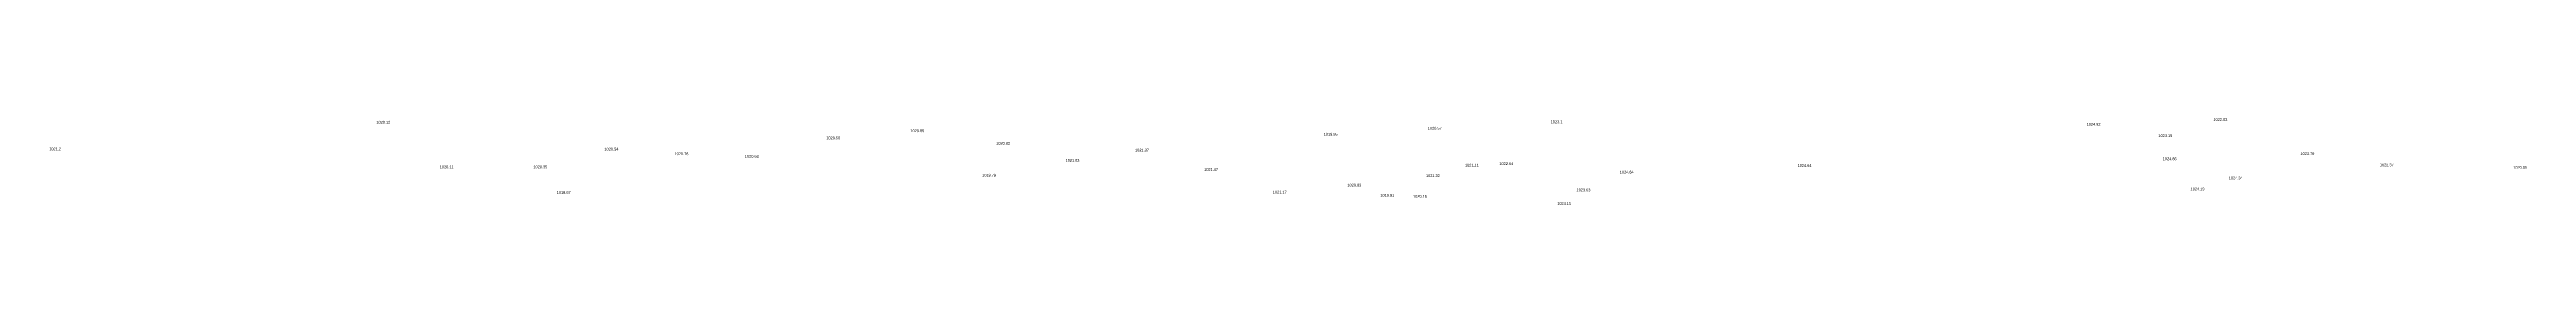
# Model space of a CAD drawing. Header units: inches. Extents: x 628884 to 629912, y 4519174 to 4520145.
# Drawn here: x 629351.7 to 629529.9, y 4519276.9 to 4519283.1 of the extents above; entities that cross this region are included whole.
import ezdxf

# ---------------------------------------------------------------- set-up
doc = ezdxf.new("R2010")
doc.units = ezdxf.units.IN
doc.header["$MEASUREMENT"] = 0

msp = doc.modelspace()

# ---------------------------------------------------------------- texts
for s, p in [('1020.12', (629375.21, 4519282.7, 1020.12)), ('1020.56', (629407.58, 4519281.58, 1020.56)), ('1020.55', (629413.63, 4519282.09, 1020.55)), ('1019.95', (629443.36, 4519281.84, 1019.95)), ('1020.57', (629450.85, 4519282.27, 1020.57)), ('1023.1', (629459.69, 4519282.73, 1023.1)), ('1024.92', (629498.24, 4519282.55, 1024.92)), ('1023.15', (629503.41, 4519281.74, 1023.15)), ('1022.03', (629507.37, 4519282.9, 1022.03)), ('1021.2', (629351.68, 4519280.79, 1021.2)), ('1020.11', (629379.77, 4519279.5, 1020.11)), ('1020.35', (629386.51, 4519279.5, 1020.35)), ('1020.54', (629391.62, 4519280.77, 1020.54)), ('1020.76', (629396.66, 4519280.44, 1020.76)), ('1020.68', (629401.72, 4519280.26, 1020.68)), ('1020.82', (629419.8, 4519281.19, 1020.82)), ('1021.03', (629424.79, 4519279.97, 1021.03)), ('1021.37', (629429.79, 4519280.7, 1021.37)), ('1021.11', (629453.52, 4519279.62, 1021.11)), ('1022.64', (629456, 4519279.73, 1022.64)), ('1024.64', (629477.45, 4519279.6, 1024.64)), ('1024.86', (629503.72, 4519280.08, 1024.86)), ('1023.79', (629513.63, 4519280.45, 1023.79)), ('1022.37', (629519.34, 4519279.64, 1022.37)), ('1020.05', (629528.93, 4519279.46, 1020.05)), ('1019.67', (629388.19, 4519277.66, 1019.67)), ('1019.79', (629418.79, 4519278.9, 1019.79)), ('1021.47', (629434.76, 4519279.31, 1021.47)), ('1021.17', (629439.7, 4519277.69, 1021.17)), ('1020.83', (629445.07, 4519278.19, 1020.83)), ('1021.32', (629450.72, 4519278.87, 1021.32)), ('1023.63', (629461.55, 4519277.85, 1023.63)), ('1024.64', (629464.66, 4519279.12, 1024.64)), ('1024.19', (629505.72, 4519277.91, 1024.19)), ('1024.34', (629508.47, 4519278.7, 1024.34)), ('1019.81', (629447.44, 4519277.46, 1019.81)), ('1020.15', (629449.79, 4519277.38, 1020.15)), ('1024.15', (629460.16, 4519276.87, 1024.15))]:
    msp.add_text(s, height=0.2).set_placement(p)

doc.saveas('drawing.dxf')
